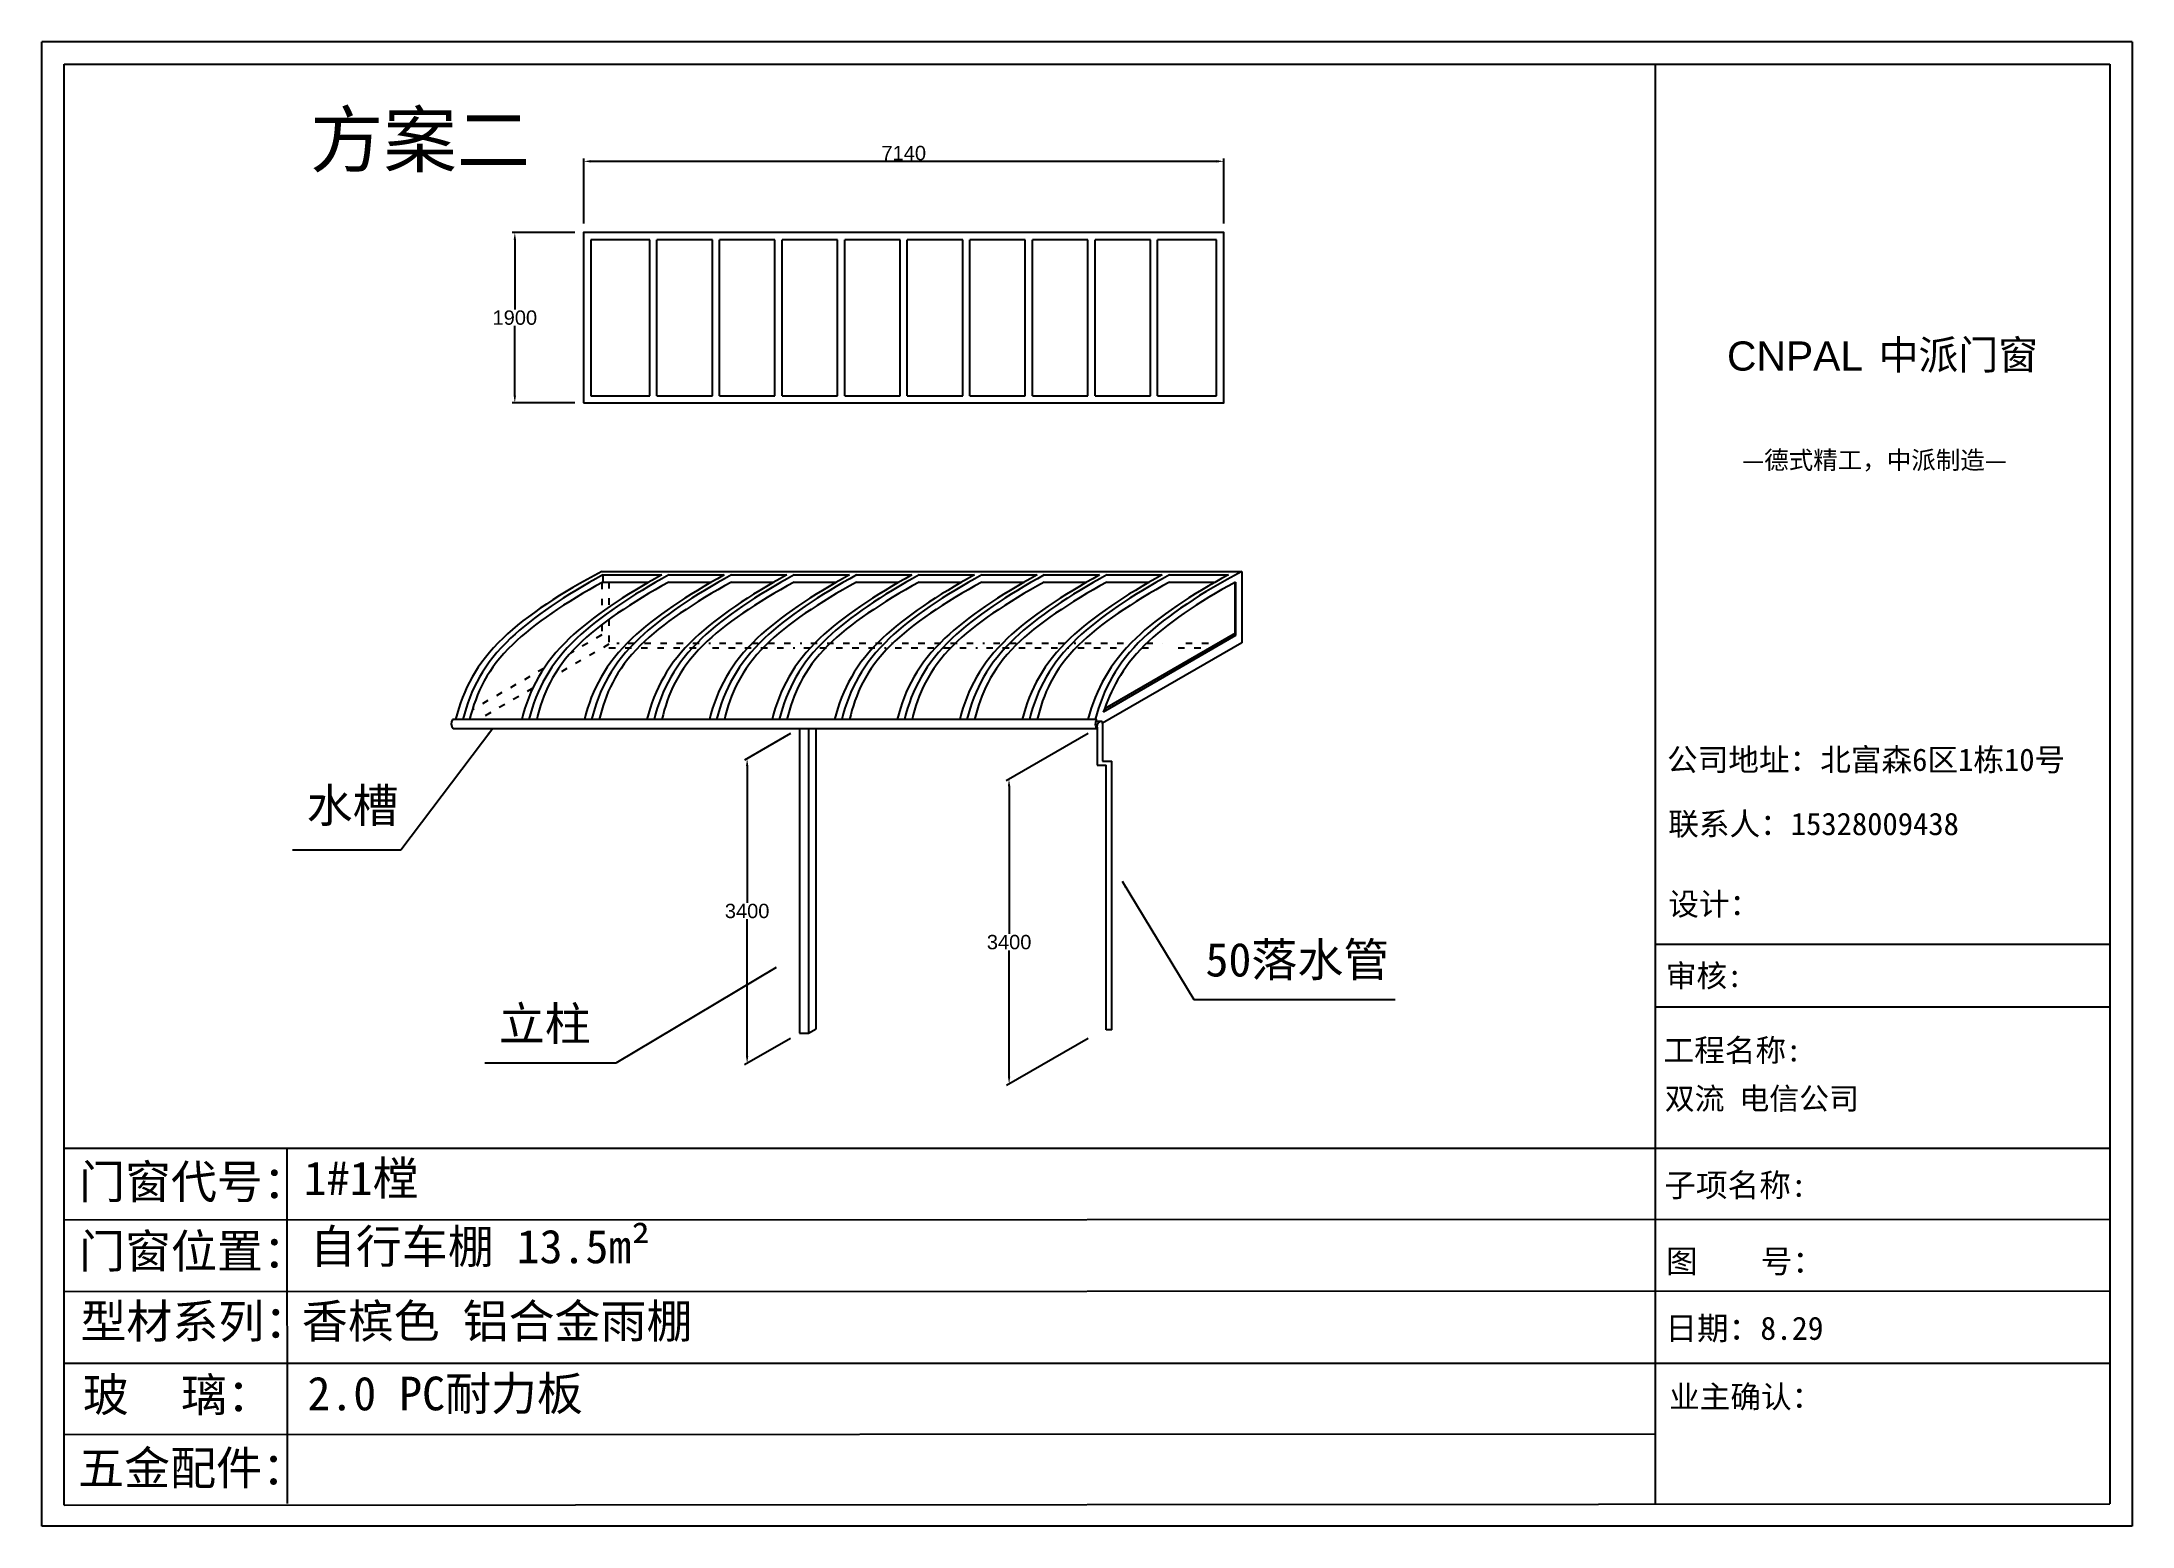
# Model space of a CAD drawing. Header units: inches. Extents: x -138455 to 599497, y -747149 to 13167.
# Drawn here: x 275922 to 299237, y -320313 to -303752 of the extents above; entities that cross this region are included whole.
import ezdxf

# ---------------------------------------------------------------- set-up
doc = ezdxf.new("R2010")
doc.units = ezdxf.units.IN
doc.header["$MEASUREMENT"] = 0
doc.header["$PDMODE"] = 35
doc.header["$PDSIZE"] = -3
doc.linetypes.add('ACAD_ISO03W100', pattern=[30, 12, -18])
doc.layers.add('0 @ 1', color=7, linetype='Continuous')
doc.styles.add('Annotative', font='arialbd.ttf')
doc.styles.add('MtXpl_', font='')
doc.styles.get("Standard").update_dxf_attribs({"font": 'arial.ttf'})
doc.styles.get('MtXpl_').set_extended_font_data('SimSun')
doc.dimstyles.get("Standard").update_dxf_attribs({"dimtxt": 80, "dimasz": 70, "dimexe": 40, "dimexo": 80, "dimgap": 0, "dimtad": 1, "dimtih": 1, "dimtoh": 1, "dimdec": 0, "dimzin": 0, "dimdsep": 46, "dimtxsty": 'Standard', "dimcen": 0.09, "dimadec": 0, "dimazin": 0, "dimtfac": 1, "dimtdec": 0, "dimtofl": 0, "dimtmove": 0, "dimatfit": 3, "dimfxl": 0, "dimtolj": 1, "dimtzin": 0, "dimarcsym": 0})

msp = doc.modelspace()

# ---------------------------------------------------------------- texts
at = {"style": 'MtXpl_'}
for s, height, p in [('中派门窗', 325.75, (296409.6, -307407)), ('—德式精工，中派制造—', 200.459, (294888.6, -308518.5)), ('公司地址：北富森6区1栋10号', 250.574, (294048.7, -311886.4)), ('联系人：15328009438', 250.574, (294062.3, -312602.7)), ('设计：', 250.57, (294062.7, -313497)), ('审核:', 250.57, (294035.2, -314296.7)), ('工程名称:', 250.57, (294010.1, -315127.5)), ('双流 电信公司 ', 244.4, (294023.3, -315663.8)), ('子项名称:', 258.93, (294018, -316637.1)), ('图    号：', 258.93, (294036.6, -317486.3)), ('日期：8.29', 258.93, (294030.5, -318233.6)), ('业主确认：', 250.57, (294072.3, -318993.7))]:
    msp.add_text(s, height=height, dxfattribs=at).set_placement(p)
msp.add_text('CNPAL', height=325.75).set_placement((294718.2, -307420.4))
at = {"layer": '0 @ 1', "style": 'Annotative'}
for s, p in [('门窗代号：', (276337.2, -316657)), ('门窗位置：', (276337.2, -317431.3)), ('型材系列：', (276353, -318213.6)), ('玻    璃：', (276379.3, -319033.8)), ('五金配件：', (276327.9, -319850.9))]:
    msp.add_text(s, height=375.86, dxfattribs=at).set_placement(p)
at = {"layer": '0 @ 1', "attachment_point": 1, "style": 'Annotative'}
for s, width, insert, char_height in [('{\\fSimSun|b1|i0|c134|p2;方案二}', 4396.385, (278913.9, -304542.7), 600), ('{\\fSimSun|b1|i0|c134|p2;水槽}', 4396.385, (278876.2, -312084.1), 375.861), ('{\\fSimSun|b1|i0|c134|p2;50落水管}', 4396.385, (288901.4, -313804.2), 375.861), ('{\\fSimSun|b1|i0|c134|p2;立柱}', 4396.385, (281019.3, -314518.1), 375.861), ('{\\fSimSun|b1|i0|c134|p2;1#1樘}', 4396.385, (278844.1, -316242.8), 375.861), ('{\\fSimSun|b1|i0|c134|p2;自行车棚 13.5m²}', 9006.576, (278912.6, -317003.7), 375.861), ('{\\fSimSun|b1|i0|c134|p2;香槟色 铝合金雨棚}', 9006.576, (278822.1, -317836.4), 375.861), ('{\\fSimSun|b1|i0|c134|p2;2.0 PC耐力板}', 7839.588, (278885, -318644.1), 375.861)]:
    msp.add_mtext_dynamic_manual_height_columns(s, width=width, gutter_width=903.5, heights=[0], dxfattribs=dict(at, insert=insert, char_height=char_height))

# ---------------------------------------------------------------- blocks, each defined once
blk = doc.blocks.new('*D1811')
at = {"color": 0, "lineweight": -2, "transparency": 16777216}
for p, q in [((284273, -311470), (283759, -311767)), ((283789, -311830), (283789, -313358)), ((283789, -315070), (283789, -313542)), ((284273, -314870), (283759, -315167))]:
    blk.add_line(p, q, dxfattribs=at)
at = {"color": 0, "transparency": 16777216}
for points in [[(283776, -311830), (283802, -311830), (283789, -311750)], [(283776, -315070), (283802, -315070), (283789, -315150)]]:
    blk.add_solid(points, dxfattribs=at)
at = {"layer": 'Defpoints', "color": 0, "transparency": 16777216}
for p in [(284373, -311413), (284373, -314813), (283789, -315150)]:
    blk.add_point(p, dxfattribs=at)
at = {"color": 0, "transparency": 16777216, "insert": (283789, -313450), "char_height": 160, "attachment_point": 5}
blk.add_mtext('\\A1;3400', dxfattribs=at)
blk = doc.blocks.new('*D1812')
at = {"color": 0, "lineweight": -2, "transparency": 16777216}
for p, q in [((281966, -305780), (281966, -305055)), ((282046, -305085), (289026, -305085)), ((289106, -305780), (289106, -305055))]:
    blk.add_line(p, q, dxfattribs=at)
at = {"color": 0, "transparency": 16777216}
for points in [[(282046, -305072), (282046, -305099), (281966, -305085)], [(289026, -305072), (289026, -305099), (289106, -305085)]]:
    blk.add_solid(points, dxfattribs=at)
at = {"layer": 'Defpoints', "color": 0, "transparency": 16777216}
for p in [(289106, -305085), (281966, -305880), (289106, -305880)]:
    blk.add_point(p, dxfattribs=at)
at = {"color": 0, "transparency": 16777216, "insert": (285536, -304994), "char_height": 160, "attachment_point": 5}
blk.add_mtext('\\A1;7140', dxfattribs=at)
blk = doc.blocks.new('*D1813')
at = {"color": 0, "lineweight": -2, "transparency": 16777216}
for p, q in [((281866, -305880), (281168, -305880)), ((281198, -305960), (281198, -306739)), ((281198, -307700), (281198, -306922)), ((281866, -307780), (281168, -307780))]:
    blk.add_line(p, q, dxfattribs=at)
at = {"color": 0, "transparency": 16777216}
for points in [[(281185, -305960), (281211, -305960), (281198, -305880)], [(281185, -307700), (281211, -307700), (281198, -307780)]]:
    blk.add_solid(points, dxfattribs=at)
at = {"layer": 'Defpoints', "color": 0, "transparency": 16777216}
for p in [(281966, -305880), (281198, -307780), (281966, -307780)]:
    blk.add_point(p, dxfattribs=at)
at = {"color": 0, "transparency": 16777216, "insert": (281198, -306830), "char_height": 160, "attachment_point": 5}
blk.add_mtext('\\A1;1900', dxfattribs=at)
blk = doc.blocks.new('*D1810')
at = {"color": 0, "lineweight": -2, "transparency": 16777216}
for p, q in [((287592, -311470), (286680, -311997)), ((286710, -312059), (286711, -313705)), ((286711, -315299), (286711, -313889)), ((287592, -314870), (286681, -315397))]:
    blk.add_line(p, q, dxfattribs=at)
at = {"color": 0, "transparency": 16777216}
for points in [[(286724, -312059), (286697, -312059), (286710, -311979)], [(286724, -315299), (286698, -315299), (286711, -315379)]]:
    blk.add_solid(points, dxfattribs=at)
at = {"layer": 'Defpoints', "color": 0, "transparency": 16777216}
for p in [(287692, -311413), (287692, -314813), (286711, -315379)]:
    blk.add_point(p, dxfattribs=at)
at = {"color": 0, "transparency": 16777216, "insert": (286711, -313797), "char_height": 160, "attachment_point": 5}
blk.add_mtext('\\A1;3400', dxfattribs=at)

# ---------------------------------------------------------------- dimensions: what is measured, and where the dimension line sits
dim = msp.add_linear_dim(base=(289105.7, -305085.4), p1=(281965.7, -305880.5), p2=(289105.7, -305880.5), text='7140', dimstyle='Standard', override={"dimtxt": 160, "dimasz": 80, "dimexe": 30, "dimexo": 100, "dimgap": 10})
dim.commit()
dim.dimension.update_dxf_attribs({"geometry": '*D1812', "text_midpoint": (285535.7, -304993.7)})
dim = msp.add_linear_dim(base=(281197.9, -307780.5), p1=(281965.7, -305880.5), p2=(281965.7, -307780.5), angle=90, dimstyle='Standard', override={"dimtxt": 160, "dimasz": 80, "dimexe": 30, "dimexo": 100, "dimgap": 10})
dim.commit()
dim.dimension.update_dxf_attribs({"geometry": '*D1813', "text_midpoint": (281197.9, -306830.5)})
dim = msp.add_aligned_dim(p1=(284373.3, -311412.6), p2=(284373.3, -314812.6), distance=-584.2, dimstyle='Standard', override={"dimtxt": 160, "dimasz": 80, "dimexe": 30, "dimexo": 100, "dimgap": 10})
dim.commit()
dim.dimension.update_dxf_attribs({"geometry": '*D1811', "text_midpoint": (283789.2, -313449.8)})
dim = msp.add_linear_dim(base=(286711, -315379.4), p1=(287691.8, -311412.6), p2=(287692.4, -314812.6), angle=270.01004, dimstyle='Standard', override={"dimtxt": 160, "dimasz": 80, "dimexe": 30, "dimexo": 100, "dimgap": 10})
dim.commit()
dim.dimension.update_dxf_attribs({"geometry": '*D1810', "text_midpoint": (286710.8, -313797.1), "dimtype": 161})

# ---------------------------------------------------------------- linework, layer by layer
for p, q in [((299237.3, -303751.8), (275922.3, -303751.8)), ((275922.3, -320312.8), (275922.3, -303751.8)), ((299237.3, -303751.8), (299237.3, -320312.8)), ((276172.9, -304001.5), (298987.6, -304001.5)), ((276172.9, -320076.4), (276172.9, -304001.5)), ((293918.2, -304001.5), (293918.2, -320063.3)), ((298987.6, -304001.5), (298987.6, -320062.4)), ((282703.7, -305960.5), (282045.7, -305960.5)), ((282045.7, -305960.5), (282045.7, -307700.5)), ((282703.7, -307700.5), (282703.7, -305960.5)), ((283401.7, -305960.5), (282783.7, -305960.5)), ((282783.7, -307700.5), (282783.7, -305960.5)), ((283401.7, -307700.5), (283401.7, -305960.5)), ((284099.7, -305960.5), (283481.7, -305960.5)), ((283481.7, -307700.5), (283481.7, -305960.5)), ((284099.7, -307700.5), (284099.7, -305960.5)), ((284797.7, -305960.5), (284179.7, -305960.5)), ((284179.7, -307700.5), (284179.7, -305960.5)), ((284797.7, -307700.5), (284797.7, -305960.5)), ((285495.7, -305960.5), (284877.7, -305960.5)), ((284877.7, -307700.5), (284877.7, -305960.5)), ((285495.7, -307700.5), (285495.7, -305960.5)), ((286193.7, -305960.5), (285575.7, -305960.5)), ((285575.7, -307700.5), (285575.7, -305960.5)), ((286193.7, -307700.5), (286193.7, -305960.5)), ((286891.7, -305960.5), (286273.7, -305960.5)), ((286273.7, -307700.5), (286273.7, -305960.5)), ((286891.7, -307700.5), (286891.7, -305960.5)), ((287589.7, -305960.5), (286971.7, -305960.5)), ((286971.7, -307700.5), (286971.7, -305960.5)), ((287589.7, -307700.5), (287589.7, -305960.5)), ((288287.7, -305960.5), (287669.7, -305960.5)), ((287669.7, -307700.5), (287669.7, -305960.5)), ((288287.7, -307700.5), (288287.7, -305960.5)), ((289025.7, -305960.5), (288367.7, -305960.5)), ((288367.7, -307700.5), (288367.7, -305960.5)), ((289025.7, -307700.5), (289025.7, -305960.5)), ((282045.7, -307700.5), (282703.7, -307700.5)), ((282783.7, -307700.5), (283401.7, -307700.5)), ((283481.7, -307700.5), (284099.7, -307700.5)), ((284179.7, -307700.5), (284797.7, -307700.5)), ((284877.7, -307700.5), (285495.7, -307700.5)), ((285575.7, -307700.5), (286193.7, -307700.5)), ((286273.7, -307700.5), (286891.7, -307700.5)), ((286971.7, -307700.5), (287589.7, -307700.5)), ((287669.7, -307700.5), (288287.7, -307700.5)), ((288367.7, -307700.5), (289025.7, -307700.5)), ((282167.6, -309662.1), (289307.6, -309662.1)), ((282178.6, -309699.6), (282836.4, -309699.6)), ((282178.6, -309699.6), (282178.6, -309779.6)), ((282178.6, -309779.6), (282694.1, -309779.6)), ((282916.4, -309699.6), (283534.2, -309699.6)), ((282916.4, -309779.6), (283391.9, -309779.6)), ((283614.2, -309699.6), (284232, -309699.6)), ((283614.2, -309779.6), (284089.7, -309779.6)), ((284312, -309699.6), (284929.8, -309699.6)), ((284312, -309779.6), (284787.5, -309779.6)), ((285009.8, -309699.6), (285627.6, -309699.6)), ((285009.8, -309779.6), (285485.3, -309779.6)), ((285707.6, -309699.6), (286325.4, -309699.6)), ((285707.6, -309779.6), (286183.1, -309779.6)), ((286405.4, -309699.6), (287023.2, -309699.6)), ((286405.4, -309779.6), (286880.9, -309779.6)), ((287103.2, -309699.6), (287721, -309699.6)), ((287103.2, -309779.6), (287578.7, -309779.6)), ((287801, -309699.6), (288418.8, -309699.6)), ((287801, -309779.6), (288276.5, -309779.6)), ((288498.8, -309699.6), (289156.6, -309699.6)), ((288498.8, -309779.6), (289010.7, -309779.6)), ((289227.6, -309784.4), (289227.6, -310353.6)), ((289236.8, -309699.4), (289236.8, -309699.5)), ((289236.8, -309779.5), (289236.8, -310377.2)), ((289307.6, -309662.1), (289307.6, -310456.3)), ((289307.6, -310456.3), (287752.5, -311354.2)), ((289236.8, -310377.2), (287760.9, -311229.3)), ((289236.8, -310348.3), (287774.4, -311192.7)), ((287690, -311312.5), (280502.4, -311312.5)), ((280511.4, -311412.6), (287691.8, -311412.6)), ((284373.3, -311412.6), (284373.3, -314812.6)), ((284473.3, -311412.6), (284473.3, -314812.6)), ((284559.9, -314762.6), (284559.9, -311412.6)), ((287735.2, -311333.5), (287678.4, -311333.5)), ((287691.8, -311403.1), (287691.8, -311821)), ((287752.5, -311356.4), (287752.5, -311775.9)), ((287691.8, -311821), (287793, -311821)), ((287752.5, -311775.9), (287856, -311775.9)), ((287793, -314775.9), (287793, -311821)), ((287856, -314775.9), (287856, -311775.9)), ((293918.2, -313817.7), (298987.6, -313817.7)), ((293918.2, -314519.7), (298987.6, -314519.7)), ((284373.3, -314812.6), (284473.3, -314812.6)), ((284473.3, -314812.6), (284559.9, -314762.6)), ((287856, -314775.9), (287793, -314775.9)), ((276170.3, -316094), (298987.6, -316094)), ((278656.9, -316094), (278658, -320058.5)), ((276170.8, -316893.9), (298987.6, -316888.5)), ((276171.3, -317694), (298987.6, -317688.5)), ((276171.8, -318494.6), (298987.6, -318494.6)), ((276172.4, -319288.6), (293918.2, -319281.5)), ((276172.9, -320076.4), (298987.6, -320062.4)), ((299237.3, -320312.8), (275922.3, -320312.8))]:
    msp.add_line(p, q)
at = {"linetype": 'ACAD_ISO03W100', "ltscale": 6}
for p, q in [((282167.6, -309785.8), (282167.6, -310115)), ((282247.6, -309779.6), (282247.6, -310058.8)), ((282167.6, -310255.8), (282167.6, -310369.8)), ((282247.6, -310196.3), (282247.6, -310473.6)), ((282247.6, -310473.6), (281629.2, -310830.7)), ((282167.6, -310369.8), (281819.3, -310570.9)), ((282247.6, -310512.6), (283302.7, -310512.6)), ((282252.5, -310512.6), (282284.1, -310512.6)), ((282336.8, -310462.6), (282362.7, -310462.6)), ((282462.7, -310462.6), (283381.3, -310462.6)), ((283402.7, -310512.6), (284321.2, -310512.6)), ((283481.3, -310462.6), (284399.9, -310462.6)), ((284421.2, -310512.6), (285339.8, -310512.6)), ((284499.9, -310462.6), (285418.4, -310462.6)), ((285439.8, -310512.6), (286358.4, -310512.6)), ((285518.4, -310462.6), (286437, -310462.6)), ((286458.4, -310512.6), (287376.9, -310512.6)), ((286537, -310462.6), (287455.6, -310462.6)), ((287476.9, -310512.6), (288020.8, -310512.6)), ((287555.6, -310462.6), (288068, -310462.6)), ((288193.8, -310512.6), (288345.5, -310512.6)), ((288243.9, -310462.6), (288424.2, -310462.6)), ((288596.5, -310512.6), (288952.3, -310512.6)), ((288681.1, -310462.6), (289038.9, -310462.6)), ((281522.4, -310742.3), (280723.6, -311203.5)), ((281397.7, -310964.3), (280794.5, -311312.6))]:
    msp.add_line(p, q, dxfattribs=at)
msp.add_lwpolyline([(281965.7, -307780.5), (289105.7, -307780.5), (289105.7, -305880.5), (281965.7, -305880.5)], close=True)
for centre, major_axis, ratio, start_param, end_param in [((280556.6, -311351.6), (38.1, 66), 0.8759307, 1.4814637, 2.9951588), ((287735.8, -311350.5), (38.1, 66), 0.7767923, 1.4392834, 3.0249881), ((287721.2, -311373.9), (-22.1, -38.3), 0.5773503, 2.3396222, 5.8441457)]:
    msp.add_ellipse(centre, major_axis=major_axis, ratio=ratio, start_param=start_param, end_param=end_param)
for points, knots in [([(282167.6, -309662.1), (281725.5, -309892.5), (280893.7, -310438.4), (280624.7, -310973.8), (280538.1, -311312.5)], [0, 0, 0, 0, 975.9610648, 2071.6726206, 2071.6726206, 2071.6726206, 2071.6726206]), ([(282178.8, -309699.6), (281765.4, -309927.1), (280976.5, -310451.6), (280704.7, -310973.8), (280618.1, -311312.5)], [50.9470789, 50.9470789, 50.9470789, 50.9470789, 975.9610648, 2071.6726206, 2071.6726206, 2071.6726206, 2071.6726206]), ([(282178.8, -309779.6), (281765.4, -310007.1), (280995.4, -310524.8), (280771.8, -311009.9), (280692.5, -311312.5)], [50.9470789, 50.9470789, 50.9470789, 50.9470789, 975.9610648, 2071.6726206, 2071.6726206, 2071.6726206, 2071.6726206]), ([(282836.4, -309699.6), (282422.9, -309927.1), (281634, -310451.6), (281362.3, -310973.8), (281275.7, -311312.5)], [50.9470789, 50.9470789, 50.9470789, 50.9470789, 975.9610648, 2071.6726206, 2071.6726206, 2071.6726206, 2071.6726206]), ([(282916.4, -309699.6), (282502.9, -309927.1), (281714, -310451.6), (281442.3, -310973.8), (281355.7, -311312.5)], [50.9470789, 50.9470789, 50.9470789, 50.9470789, 975.9610648, 2071.6726206, 2071.6726206, 2071.6726206, 2071.6726206]), ([(282916.4, -309779.6), (282502.9, -310007.1), (281714, -310531.6), (281509.6, -311034.8), (281442, -311312.5)], [50.9470789, 50.9470789, 50.9470789, 50.9470789, 975.9610648, 2071.6726206, 2071.6726206, 2071.6726206, 2071.6726206]), ([(283534.2, -309699.6), (283120.7, -309927.1), (282331.8, -310451.6), (282060.1, -310973.8), (281973.5, -311312.5)], [50.9470789, 50.9470789, 50.9470789, 50.9470789, 975.9610648, 2071.6726206, 2071.6726206, 2071.6726206, 2071.6726206]), ([(283614.2, -309699.6), (283200.7, -309927.1), (282411.8, -310451.6), (282140.1, -310973.8), (282053.5, -311312.5)], [50.9470789, 50.9470789, 50.9470789, 50.9470789, 975.9610648, 2071.6726206, 2071.6726206, 2071.6726206, 2071.6726206]), ([(283614.2, -309779.6), (283200.7, -310007.1), (282411.8, -310531.6), (282207.4, -311034.8), (282139.8, -311312.5)], [50.9470789, 50.9470789, 50.9470789, 50.9470789, 975.9610648, 2071.6726206, 2071.6726206, 2071.6726206, 2071.6726206]), ([(284232, -309699.6), (283818.5, -309927.1), (283029.6, -310451.6), (282757.9, -310973.8), (282671.3, -311312.5)], [50.9470789, 50.9470789, 50.9470789, 50.9470789, 975.9610648, 2071.6726206, 2071.6726206, 2071.6726206, 2071.6726206]), ([(284312, -309699.6), (283898.5, -309927.1), (283109.6, -310451.6), (282837.9, -310973.8), (282751.3, -311312.5)], [50.9470789, 50.9470789, 50.9470789, 50.9470789, 975.9610648, 2071.6726206, 2071.6726206, 2071.6726206, 2071.6726206]), ([(284312, -309779.6), (283898.5, -310007.1), (283109.6, -310531.6), (282905.2, -311034.8), (282837.6, -311312.5)], [50.9470789, 50.9470789, 50.9470789, 50.9470789, 975.9610648, 2071.6726206, 2071.6726206, 2071.6726206, 2071.6726206]), ([(284929.8, -309699.6), (284516.3, -309927.1), (283727.4, -310451.6), (283455.7, -310973.8), (283369.1, -311312.5)], [50.9470789, 50.9470789, 50.9470789, 50.9470789, 975.9610648, 2071.6726206, 2071.6726206, 2071.6726206, 2071.6726206]), ([(285009.8, -309699.6), (284596.3, -309927.1), (283807.4, -310451.6), (283535.7, -310973.8), (283449.1, -311312.5)], [50.9470789, 50.9470789, 50.9470789, 50.9470789, 975.9610648, 2071.6726206, 2071.6726206, 2071.6726206, 2071.6726206]), ([(285009.8, -309779.6), (284596.3, -310007.1), (283807.4, -310531.6), (283603, -311034.8), (283535.4, -311312.5)], [50.9470789, 50.9470789, 50.9470789, 50.9470789, 975.9610648, 2071.6726206, 2071.6726206, 2071.6726206, 2071.6726206]), ([(285627.6, -309699.6), (285214.1, -309927.1), (284425.2, -310451.6), (284153.5, -310973.8), (284066.9, -311312.5)], [50.9470789, 50.9470789, 50.9470789, 50.9470789, 975.9610648, 2071.6726206, 2071.6726206, 2071.6726206, 2071.6726206]), ([(285707.6, -309699.6), (285294.1, -309927.1), (284505.2, -310451.6), (284233.5, -310973.8), (284146.9, -311312.5)], [50.9470789, 50.9470789, 50.9470789, 50.9470789, 975.9610648, 2071.6726206, 2071.6726206, 2071.6726206, 2071.6726206]), ([(285707.6, -309779.6), (285294.1, -310007.1), (284505.2, -310531.6), (284300.8, -311034.8), (284233.2, -311312.5)], [50.9470789, 50.9470789, 50.9470789, 50.9470789, 975.9610648, 2071.6726206, 2071.6726206, 2071.6726206, 2071.6726206]), ([(286325.4, -309699.6), (285911.9, -309927.1), (285123, -310451.6), (284851.3, -310973.8), (284764.7, -311312.5)], [50.9470789, 50.9470789, 50.9470789, 50.9470789, 975.9610648, 2071.6726206, 2071.6726206, 2071.6726206, 2071.6726206]), ([(286405.4, -309699.6), (285991.9, -309927.1), (285203, -310451.6), (284931.3, -310973.8), (284844.7, -311312.5)], [50.9470789, 50.9470789, 50.9470789, 50.9470789, 975.9610648, 2071.6726206, 2071.6726206, 2071.6726206, 2071.6726206]), ([(286405.4, -309779.6), (285991.9, -310007.1), (285203, -310531.6), (284998.6, -311034.8), (284931, -311312.5)], [50.9470789, 50.9470789, 50.9470789, 50.9470789, 975.9610648, 2071.6726206, 2071.6726206, 2071.6726206, 2071.6726206]), ([(287023.2, -309699.6), (286609.7, -309927.1), (285820.8, -310451.6), (285549.1, -310973.8), (285462.5, -311312.5)], [50.9470789, 50.9470789, 50.9470789, 50.9470789, 975.9610648, 2071.6726206, 2071.6726206, 2071.6726206, 2071.6726206]), ([(287103.2, -309699.6), (286689.7, -309927.1), (285900.8, -310451.6), (285629.1, -310973.8), (285542.5, -311312.5)], [50.9470789, 50.9470789, 50.9470789, 50.9470789, 975.9610648, 2071.6726206, 2071.6726206, 2071.6726206, 2071.6726206]), ([(287103.2, -309779.6), (286689.7, -310007.1), (285900.8, -310531.6), (285696.4, -311034.8), (285628.8, -311312.5)], [50.9470789, 50.9470789, 50.9470789, 50.9470789, 975.9610648, 2071.6726206, 2071.6726206, 2071.6726206, 2071.6726206]), ([(287721, -309699.6), (287307.5, -309927.1), (286518.6, -310451.6), (286246.9, -310973.8), (286160.3, -311312.5)], [50.9470789, 50.9470789, 50.9470789, 50.9470789, 975.9610648, 2071.6726206, 2071.6726206, 2071.6726206, 2071.6726206]), ([(287801, -309699.6), (287387.5, -309927.1), (286598.6, -310451.6), (286326.9, -310973.8), (286240.3, -311312.5)], [50.9470789, 50.9470789, 50.9470789, 50.9470789, 975.9610648, 2071.6726206, 2071.6726206, 2071.6726206, 2071.6726206]), ([(287801, -309779.6), (287387.5, -310007.1), (286598.6, -310531.6), (286394.2, -311034.8), (286326.6, -311312.5)], [50.9470789, 50.9470789, 50.9470789, 50.9470789, 975.9610648, 2071.6726206, 2071.6726206, 2071.6726206, 2071.6726206]), ([(288418.8, -309699.6), (288005.3, -309927.1), (287216.4, -310451.6), (286944.7, -310973.8), (286858.1, -311312.5)], [50.9470789, 50.9470789, 50.9470789, 50.9470789, 975.9610648, 2071.6726206, 2071.6726206, 2071.6726206, 2071.6726206]), ([(288498.8, -309699.6), (288085.3, -309927.1), (287296.4, -310451.6), (287024.7, -310973.8), (286938.1, -311312.5)], [50.9470789, 50.9470789, 50.9470789, 50.9470789, 975.9610648, 2071.6726206, 2071.6726206, 2071.6726206, 2071.6726206]), ([(288498.8, -309779.6), (288085.3, -310007.1), (287296.4, -310531.6), (287092, -311034.8), (287024.4, -311312.5)], [50.9470789, 50.9470789, 50.9470789, 50.9470789, 975.9610648, 2071.6726206, 2071.6726206, 2071.6726206, 2071.6726206]), ([(289156.6, -309699.6), (288743.6, -309920.2), (287946.9, -310452), (287684.7, -310973.8), (287589.3, -311312.5)], [52.5986649, 52.5986649, 52.5986649, 52.5986649, 975.9610648, 2071.6726206, 2071.6726206, 2071.6726206, 2071.6726206]), ([(289307.6, -309662.1), (288865.5, -309892.5), (288033.7, -310438.4), (287764.7, -310973.8), (287669.3, -311312.5)], [0, 0, 0, 0, 975.9610648, 2071.6726206, 2071.6726206, 2071.6726206, 2071.6726206]), ([(289236.8, -309779.5), (288823.8, -310000.1), (288061.6, -310517.9), (287845.1, -310996.4), (287760.9, -311229.3)], [52.4211197, 52.4211197, 52.4211197, 52.4211197, 975.9610648, 1996.2968268, 1996.2968268, 1996.2968268, 1996.2968268])]:
    msp.add_open_spline(points, degree=3, knots=knots)

msp.set_redraw_order([(e.dxf.handle, doc.entitydb.next_handle()) for e in msp.query("TEXT MTEXT ATTDEF DIMENSION ARC_DIMENSION")])  # texts and dimensions are drawn at this point

# ---------------------------------------------------------------- leaders
for points in [[(280951.6, -311412.6), (279927.7, -312769.4), (278720.1, -312769.4)], [(287971.4, -313117.9), (288769.5, -314434.9), (291015.9, -314434.9)], [(284113.1, -314078.6), (282326.4, -315146.9), (280862.2, -315146.9)]]:
    msp.add_leader(points, dimstyle='Standard', override={"dimtxt": 160, "dimasz": 80, "dimexe": 30, "dimexo": 100, "dimgap": 10, "dimtad": 0})

doc.saveas('drawing.dxf')
